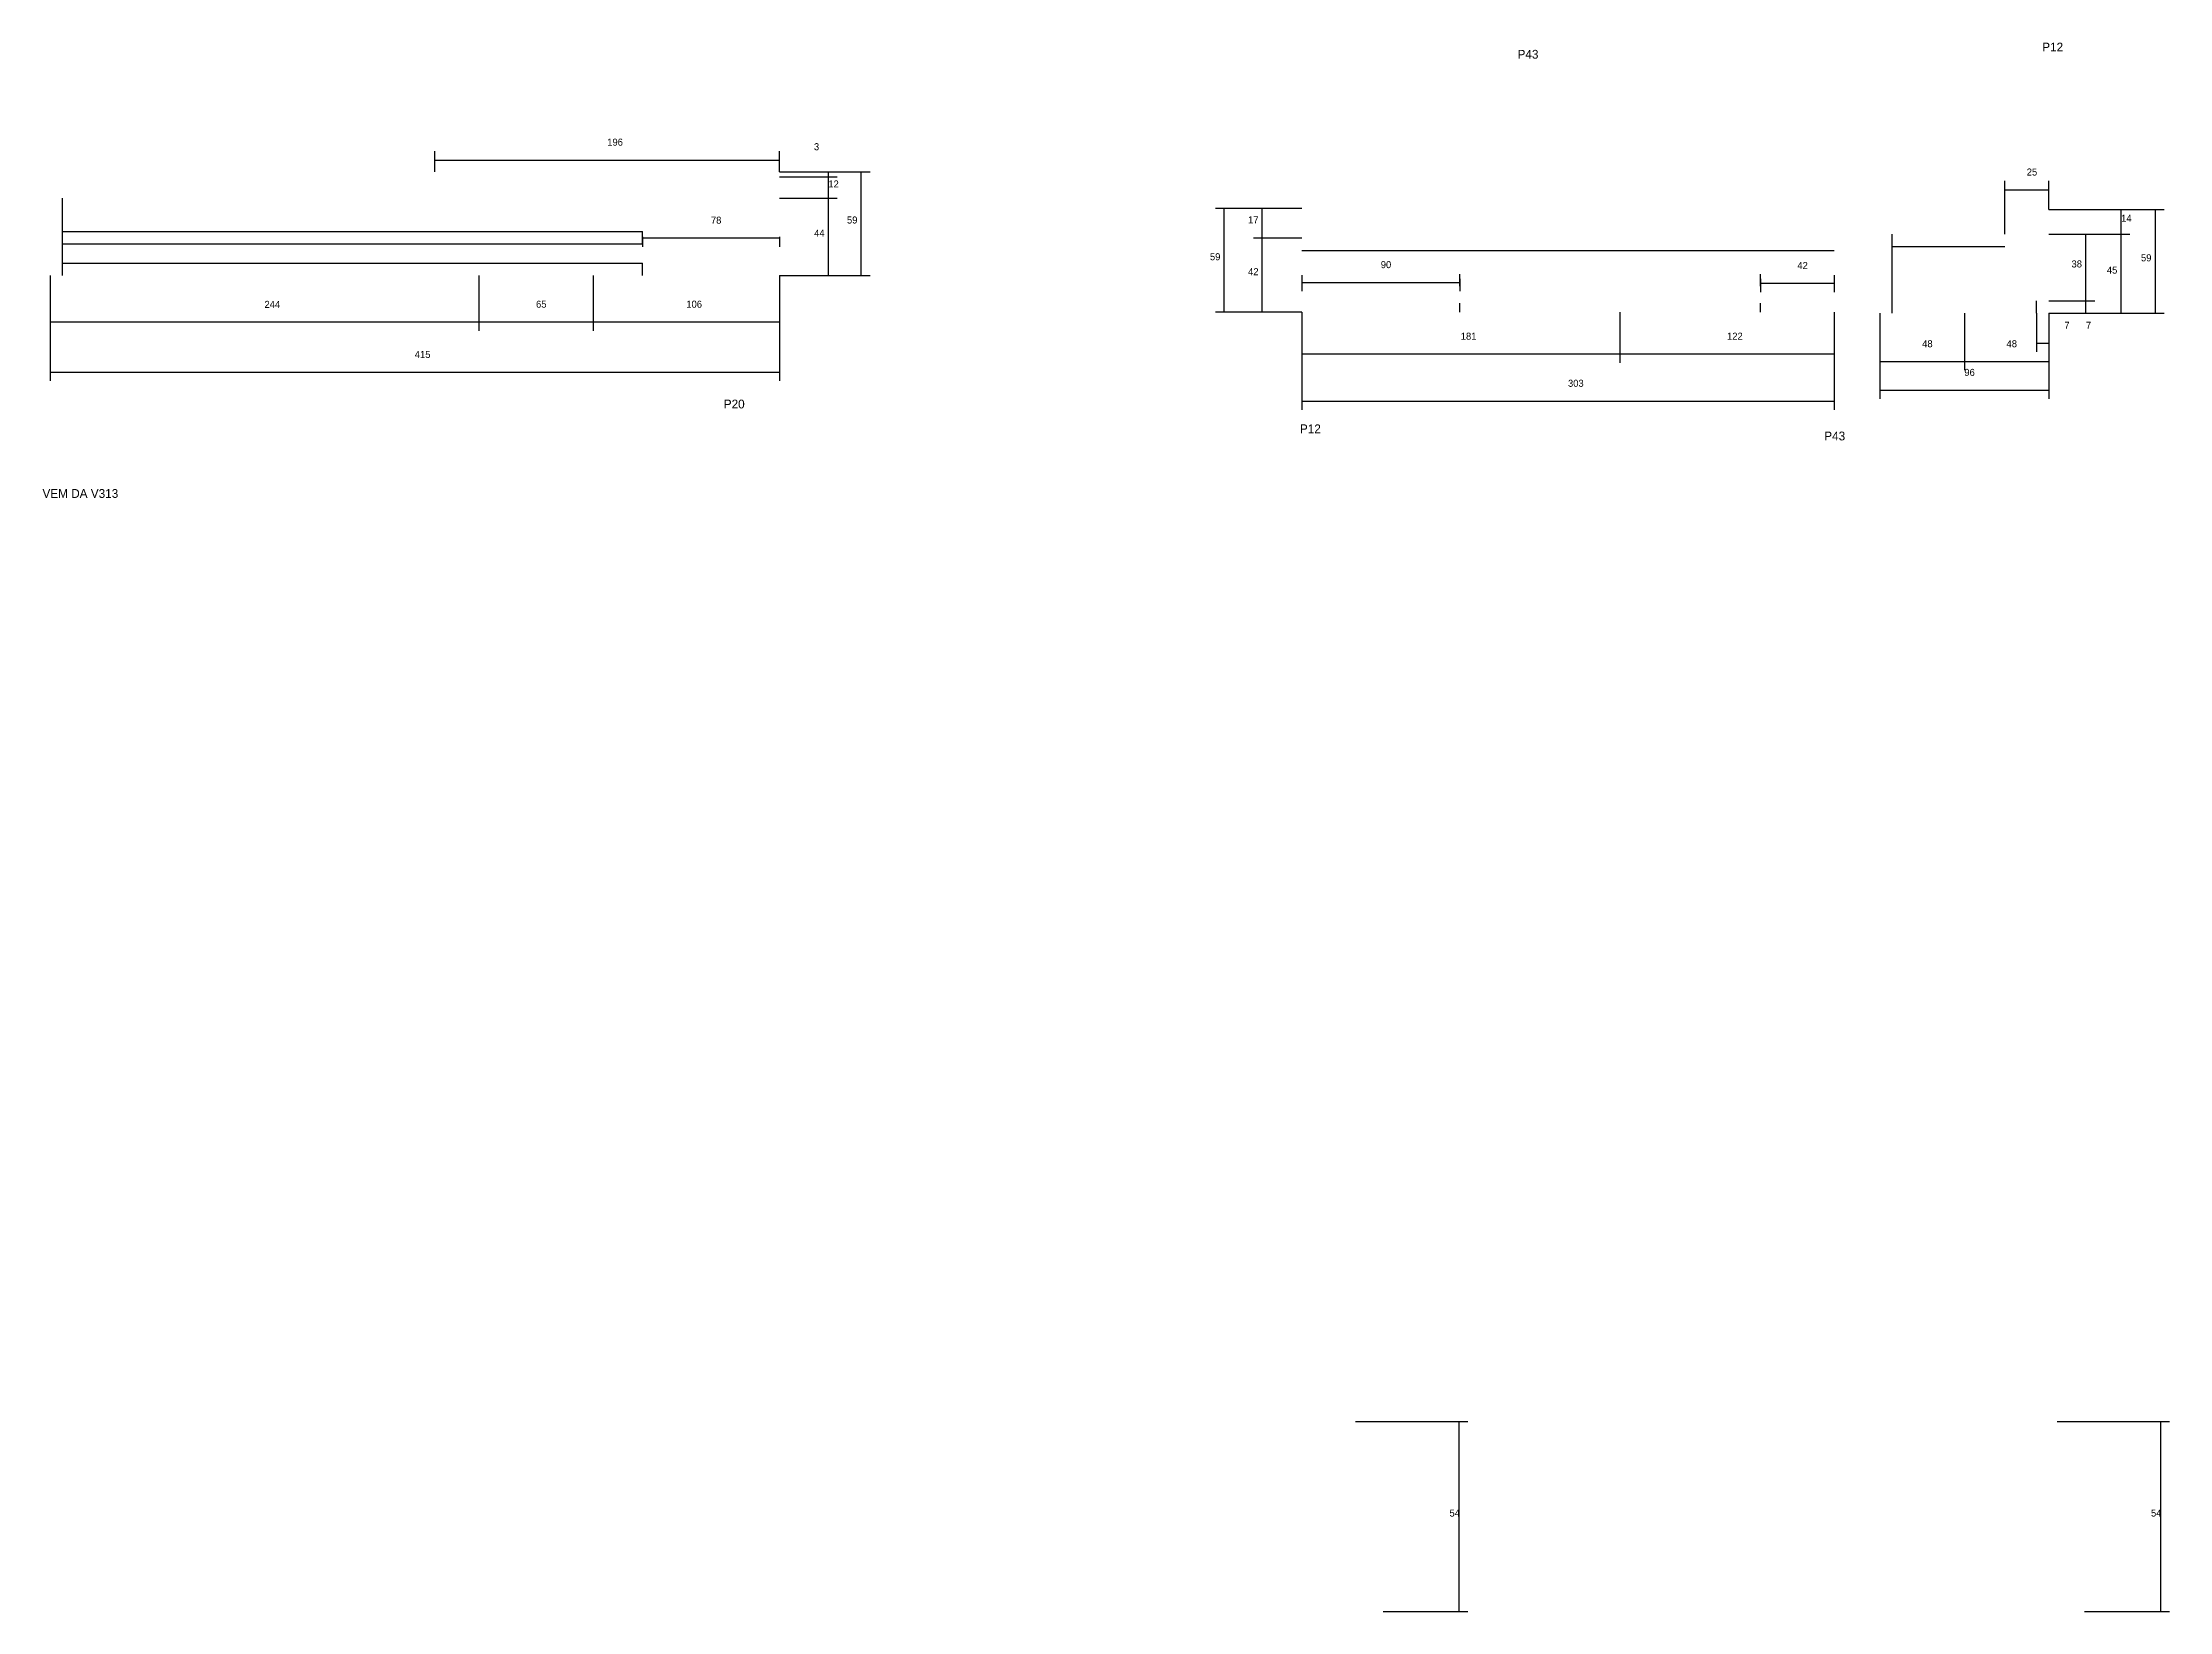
# Model space of a CAD drawing. Header units: metres. Extents: x -2848 to 22762, y -45195 to 1016.
# Drawn here: x 19045 to 20255, y -7409 to -6516 of the extents above; entities that cross this region are included whole.
import ezdxf

# ---------------------------------------------------------------- set-up
doc = ezdxf.new("R2010")
doc.units = ezdxf.units.M
for name, color, linetype in [('COTA', 4, 'Continuous'), ('Cota Seção (2x)', 4, 'Continuous'), ('NOMENCLATURA', 7, 'Continuous'), ('SARR_2.2x7', 40, 'Continuous'), ('Texto Seção', 7, 'Continuous')]:
    doc.layers.add(name, color=color, linetype=linetype)

msp = doc.modelspace()

# ---------------------------------------------------------------- texts
at = {"layer": 'COTA'}
for s, p in [('196', (19366.3, -6574.6)), ('3', (19483.9, -6577.2)), ('12', (19492.1, -6598.4)), ('78', (19425.3, -6619)), ('59', (19502.7, -6618.9)), ('17', (19730.9, -6618.8)), ('44', (19484, -6626.4)), ('59', (19709.2, -6639.8)), ('42', (19730.9, -6648.3)), ('244', (19171.3, -6666.9)), ('65', (19325.8, -6666.8)), ('106', (19411.3, -6666.8)), ('7', (20195.3, -6678.8)), ('415', (19256.8, -6695.4)), ('181', (19851.9, -6685)), ('122', (20003.4, -6685)), ('96', (20138.4, -6705.6)), ('303', (19912.9, -6711.8)), ('54', (19845.5, -7354.6)), ('54', (20244.6, -7354.6))]:
    msp.add_text(s, height=4, dxfattribs=at).set_placement(p)
at = {"layer": 'Cota Seção (2x)'}
for s, p in [('25', (20173.9, -6591.6)), ('14', (20227.6, -6617.9)), ('90', (19806.4, -6644.3)), ('42', (20043.4, -6644.8)), ('38', (20199.4, -6643.9)), ('59', (20238.9, -6640.4)), ('45', (20219.5, -6647.4)), ('7', (20207.6, -6678.8)), ('48', (20114.4, -6689.3)), ('48', (20162.4, -6689.3))]:
    msp.add_text(s, height=4, dxfattribs=at).set_placement(p)
at = {"layer": 'NOMENCLATURA'}
for s, p in [('P43', (19884.2, -6525.1)), ('P12', (20182.7, -6521)), ('P20', (19432.6, -6724.1)), ('P12', (19760.4, -6738.2)), ('P43', (20058.7, -6742.3))]:
    msp.add_text(s, height=5, dxfattribs=at).set_placement(p)
at = {"layer": 'Texto Seção'}
msp.add_text('VEM DA V313', height=5, dxfattribs=at).set_placement((19045, -6775))

# ---------------------------------------------------------------- linework, layer by layer
at = {"layer": 'COTA'}
for p, q in [((19268.3, -6589.4), (19268.3, -6577.8)), ((19464.3, -6589.4), (19464.3, -6577.8)), ((19268.3, -6582.8), (19464.3, -6582.8)), ((19464.3, -6589.4), (19515.8, -6589.4)), ((19464.3, -6589.4), (19497.1, -6589.4)), ((19464.3, -6592.4), (19497.1, -6592.4)), ((19464.3, -6592.4), (19497.1, -6592.4)), ((19492.1, -6592.4), (19492.1, -6589.4)), ((19492.1, -6604.4), (19492.1, -6592.4)), ((19510.8, -6648.4), (19510.8, -6589.4)), ((19464.3, -6604.4), (19497.1, -6604.4)), ((19464.3, -6604.4), (19497.1, -6604.4)), ((19492.1, -6648.4), (19492.1, -6604.4)), ((19761.4, -6610.3), (19712.3, -6610.3)), ((19717.3, -6669.3), (19717.3, -6610.3)), ((19761.4, -6610.3), (19733.9, -6610.3)), ((19738.9, -6627.3), (19738.9, -6610.3)), ((19386.3, -6626.4), (19386.3, -6632.1)), ((19386.3, -6627.1), (19464.3, -6627.1)), ((19464.3, -6626.4), (19464.3, -6632.1)), ((19761.4, -6627.3), (19733.9, -6627.3)), ((19761.4, -6627.3), (19733.9, -6627.3)), ((19738.9, -6669.3), (19738.9, -6627.3)), ((19049.3, -6648.4), (19049.3, -6679.9)), ((19049.3, -6648.4), (19049.3, -6708.5)), ((19293.3, -6648.4), (19293.3, -6679.9)), ((19293.3, -6648.4), (19293.3, -6679.9)), ((19358.3, -6648.4), (19358.3, -6679.9)), ((19358.3, -6648.4), (19358.3, -6679.9)), ((19464.3, -6648.4), (19464.3, -6679.9)), ((19464.3, -6648.4), (19464.3, -6708.5)), ((19464.3, -6648.4), (19497.1, -6648.4)), ((19464.3, -6648.4), (19515.8, -6648.4)), ((19049.3, -6674.9), (19293.3, -6674.9)), ((19293.3, -6674.9), (19358.3, -6674.9)), ((19358.3, -6674.9), (19464.3, -6674.9)), ((19761.4, -6669.3), (19712.3, -6669.3)), ((19761.4, -6669.3), (19733.9, -6669.3)), ((19761.4, -6669.3), (19761.4, -6698.1)), ((19761.4, -6669.3), (19761.4, -6725)), ((19942.4, -6669.3), (19942.4, -6698.1)), ((19942.4, -6669.3), (19942.4, -6698.1)), ((20064.4, -6669.3), (20064.4, -6698.1)), ((20064.4, -6669.3), (20064.4, -6725)), ((20090.4, -6669.9), (20090.4, -6718.7)), ((20179.4, -6669.9), (20179.4, -6691.9)), ((20186.4, -6669.9), (20186.4, -6718.7)), ((20186.4, -6669.9), (20186.4, -6691.9)), ((20179.4, -6686.9), (20186.4, -6686.9)), ((19049.3, -6703.5), (19464.3, -6703.5)), ((19761.4, -6693.1), (19942.4, -6693.1)), ((19942.4, -6693.1), (20064.4, -6693.1)), ((20090.4, -6713.7), (20186.4, -6713.7)), ((19761.4, -6720), (20064.4, -6720)), ((19792.1, -7300.6), (19856, -7300.6)), ((19851, -7408.6), (19851, -7300.6)), ((20191.2, -7300.6), (20255.1, -7300.6)), ((20250.1, -7408.6), (20250.1, -7300.6)), ((19807.7, -7408.6), (19856, -7408.6)), ((20206.8, -7408.6), (20255.1, -7408.6))]:
    msp.add_line(p, q, dxfattribs=at)
at = {"layer": 'Cota Seção (2x)'}
for p, q in [((20161.4, -6624.9), (20161.4, -6594.7)), ((20186.4, -6610.9), (20186.4, -6594.7)), ((20161.4, -6599.7), (20186.4, -6599.7)), ((20186.4, -6610.9), (20232.6, -6610.9)), ((20186.4, -6610.9), (20252.1, -6610.9)), ((20227.6, -6624.9), (20227.6, -6610.9)), ((20247.1, -6669.9), (20247.1, -6610.9)), ((20186.4, -6624.9), (20232.6, -6624.9)), ((20186.4, -6624.9), (20232.6, -6624.9)), ((20186.4, -6624.9), (20212.6, -6624.9)), ((20207.6, -6662.9), (20207.6, -6624.9)), ((20227.6, -6669.9), (20227.6, -6624.9)), ((19761.4, -6648.3), (19761.4, -6657.4)), ((19761.4, -6652.4), (19851.4, -6652.4)), ((19851.4, -6650.3), (19851.4, -6657.4)), ((20022.4, -6650.3), (20022.4, -6657.9)), ((20022.4, -6652.9), (20064.4, -6652.9)), ((20064.4, -6648.3), (20064.4, -6657.9)), ((20186.4, -6662.9), (20212.6, -6662.9)), ((20186.4, -6662.9), (20212.6, -6662.9)), ((20207.6, -6669.9), (20207.6, -6662.9)), ((20090.4, -6669.9), (20090.4, -6702.4)), ((20138.4, -6669.9), (20138.4, -6702.4)), ((20138.4, -6669.9), (20138.4, -6702.4)), ((20186.4, -6669.9), (20232.6, -6669.9)), ((20186.4, -6669.9), (20252.1, -6669.9)), ((20186.4, -6669.9), (20186.4, -6702.4)), ((20186.4, -6669.9), (20212.6, -6669.9)), ((20090.4, -6697.4), (20138.4, -6697.4)), ((20138.4, -6697.4), (20186.4, -6697.4))]:
    msp.add_line(p, q, dxfattribs=at)
at = {"layer": 'SARR_2.2x7'}
for p, q in [((19056.3, -6648.4), (19056.3, -6604.4)), ((19056.3, -6623.4), (19293.3, -6623.4)), ((19056.3, -6630.4), (19293.3, -6630.4)), ((19293.3, -6623.4), (19358.3, -6623.4)), ((19293.3, -6630.4), (19358.3, -6630.4)), ((19358.3, -6623.4), (19386.3, -6623.4)), ((19358.3, -6630.4), (19386.3, -6630.4)), ((19386.3, -6630.4), (19386.3, -6623.4)), ((20097.4, -6669.9), (20097.4, -6624.9)), ((19056.3, -6641.4), (19293.3, -6641.4)), ((19293.3, -6641.4), (19358.3, -6641.4)), ((19358.3, -6641.4), (19386.3, -6641.4)), ((19386.3, -6648.4), (19386.3, -6641.4)), ((19761.4, -6634.3), (19942.4, -6634.3)), ((19942.4, -6634.3), (20064.4, -6634.3)), ((20097.4, -6631.9), (20138.4, -6631.9)), ((20138.4, -6631.9), (20161.4, -6631.9)), ((19851.3, -6654.6), (19851.4, -6647.7)), ((20022.4, -6654.6), (20022.4, -6647.7)), ((19851.4, -6669.3), (19851.4, -6664.3)), ((20022.4, -6669.3), (20022.4, -6664.3)), ((20179.4, -6669.9), (20179.4, -6662.9))]:
    msp.add_line(p, q, dxfattribs=at)

msp.set_redraw_order([(e.dxf.handle, doc.entitydb.next_handle()) for e in msp.query("TEXT MTEXT ATTDEF DIMENSION ARC_DIMENSION")])  # texts and dimensions are drawn at this point

doc.saveas('drawing.dxf')
